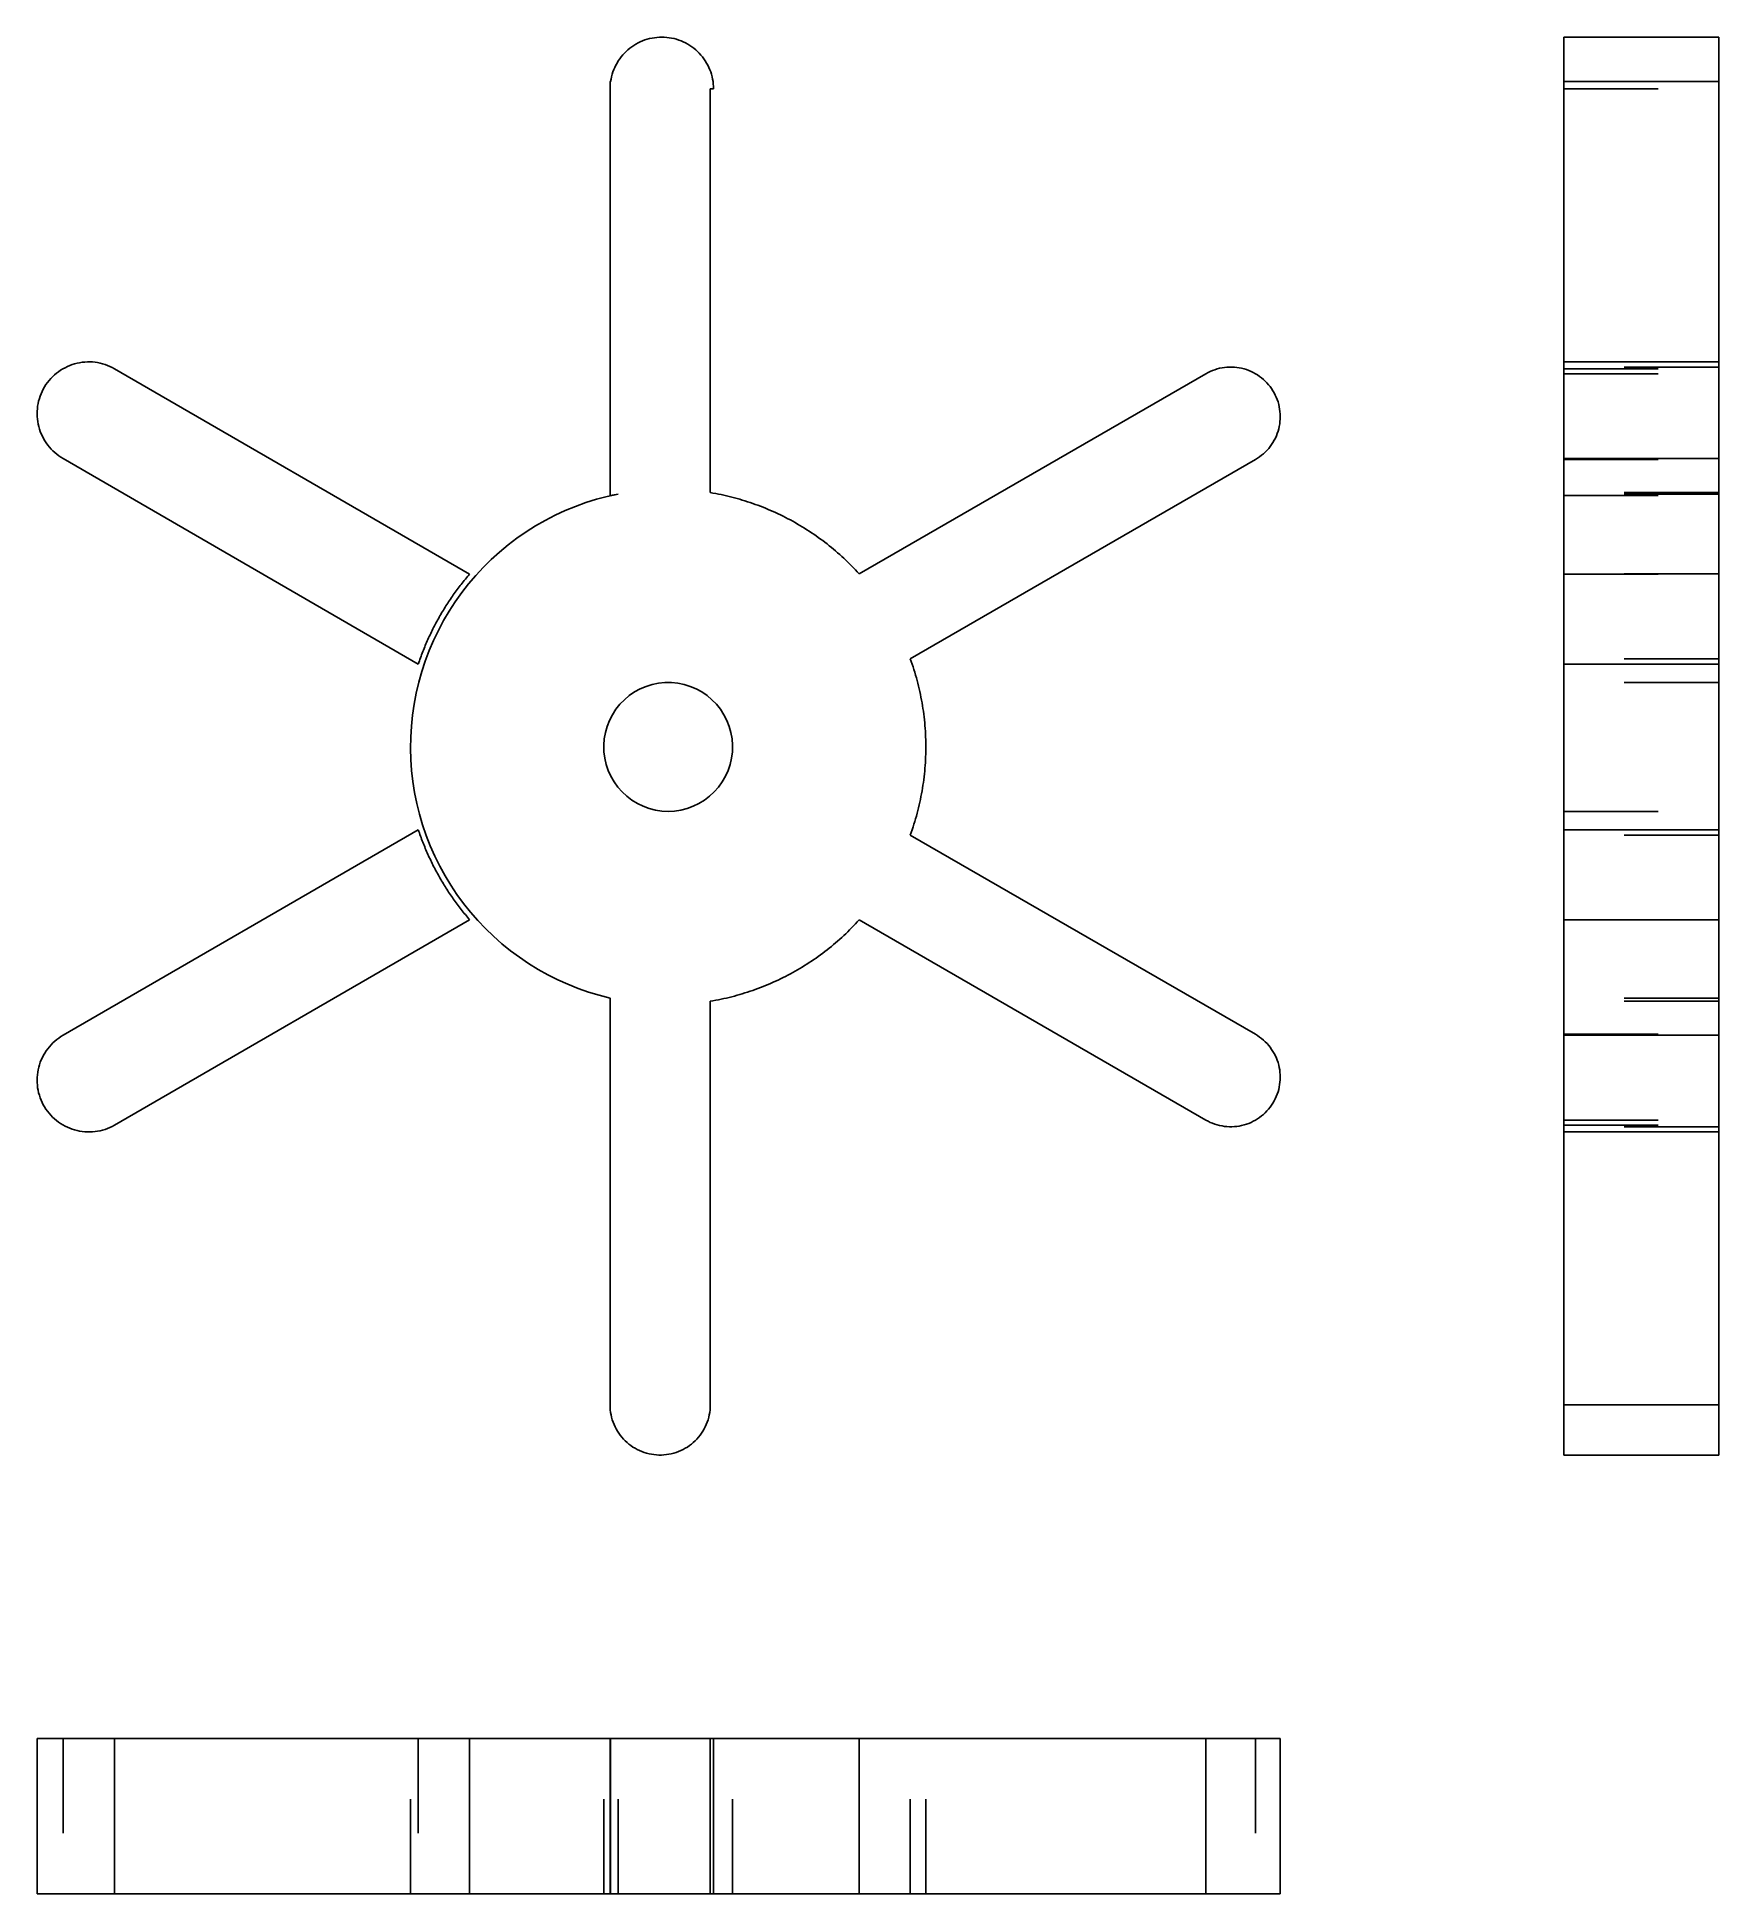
# Model space of a CAD drawing. Extents: x 0 to 1.78, y 0 to 1.96.
import ezdxf

# ---------------------------------------------------------------- set-up
doc = ezdxf.new("R2010")
doc.units = 0
doc.linetypes.add('HIDDEN', pattern=[0.074913, 0.049967, -0.024946])
for name, color, linetype in [('FRONT', 7, 'CONTINUOUS'), ('FRONT_HID', 7, 'HIDDEN'), ('LEFT', 7, 'CONTINUOUS'), ('LEFT_HID', 7, 'HIDDEN'), ('TOP', 7, 'CONTINUOUS'), ('TOP_HID', 7, 'HIDDEN')]:
    doc.layers.add(name, color=color, linetype=linetype)

msp = doc.modelspace()

# ---------------------------------------------------------------- linework, layer by layer
at = {"layer": 'FRONT'}
for p, q in [((0.619058, 1.943117), (0.617401, 1.941111)), ((0.62081, 1.945042), (0.619058, 1.943117)), ((0.622651, 1.946881), (0.62081, 1.945042)), ((0.624577, 1.948631), (0.622651, 1.946881)), ((0.626585, 1.950287), (0.624577, 1.948631)), ((0.628668, 1.951846), (0.626585, 1.950287)), ((0.630824, 1.953304), (0.628668, 1.951846)), ((0.633047, 1.954657), (0.630824, 1.953304)), ((0.635331, 1.955904), (0.633047, 1.954657)), ((0.637673, 1.95704), (0.635331, 1.955904)), ((0.640065, 1.958064), (0.637673, 1.95704)), ((0.642504, 1.958972), (0.640065, 1.958064)), ((0.644983, 1.959764), (0.642504, 1.958972)), ((0.647497, 1.960436), (0.644983, 1.959764)), ((0.65004, 1.960989), (0.647497, 1.960436)), ((0.652607, 1.961419), (0.65004, 1.960989)), ((0.655191, 1.961728), (0.652607, 1.961419)), ((0.657787, 1.961912), (0.655191, 1.961728)), ((0.660388, 1.961974), (0.657787, 1.961912)), ((0.66299, 1.961911), (0.660388, 1.961974)), ((0.665586, 1.961725), (0.66299, 1.961911)), ((0.668169, 1.961415), (0.665586, 1.961725)), ((0.670736, 1.960983), (0.668169, 1.961415)), ((0.673279, 1.960429), (0.670736, 1.960983)), ((0.675792, 1.959755), (0.673279, 1.960429)), ((0.678271, 1.958962), (0.675792, 1.959755)), ((0.680709, 1.958052), (0.678271, 1.958962)), ((0.683101, 1.957027), (0.680709, 1.958052)), ((0.685441, 1.955889), (0.683101, 1.957027)), ((0.687725, 1.954642), (0.685441, 1.955889)), ((0.689947, 1.953287), (0.687725, 1.954642)), ((0.692102, 1.951828), (0.689947, 1.953287)), ((0.694185, 1.950268), (0.692102, 1.951828)), ((0.696192, 1.948611), (0.694185, 1.950268)), ((0.698117, 1.94686), (0.696192, 1.948611)), ((0.699957, 1.945019), (0.698117, 1.94686)), ((0.701707, 1.943093), (0.699957, 1.945019)), ((0.703364, 1.941087), (0.701707, 1.943093)), ((0.608702, 1.925199), (0.607908, 1.922721)), ((0.609613, 1.927637), (0.608702, 1.925199)), ((0.610638, 1.930029), (0.609613, 1.927637)), ((0.611777, 1.932369), (0.610638, 1.930029)), ((0.613025, 1.934653), (0.611777, 1.932369)), ((0.61438, 1.936874), (0.613025, 1.934653)), ((0.61584, 1.939029), (0.61438, 1.936874)), ((0.617401, 1.941111), (0.61584, 1.939029)), ((0.704923, 1.939003), (0.703364, 1.941087)), ((0.706382, 1.936848), (0.704923, 1.939003)), ((0.707736, 1.934625), (0.706382, 1.936848)), ((0.708983, 1.932341), (0.707736, 1.934625)), ((0.71012, 1.93), (0.708983, 1.932341)), ((0.711144, 1.927608), (0.71012, 1.93)), ((0.712053, 1.92517), (0.711144, 1.927608)), ((0.712846, 1.922691), (0.712053, 1.92517)), ((0.605685, 1.915099), (0.605685, 1.907286)), ((0.606246, 1.915099), (0.605685, 1.915099)), ((0.605685, 1.907286), (0.605685, 1.477599)), ((0.606679, 1.917665), (0.606246, 1.915099)), ((0.607233, 1.920207), (0.606679, 1.917665)), ((0.607908, 1.922721), (0.607233, 1.920207)), ((0.711606, 1.480684), (0.711606, 1.907286)), ((0.711606, 1.907286), (0.71506, 1.907286)), ((0.713519, 1.920177), (0.712846, 1.922691)), ((0.714072, 1.917634), (0.713519, 1.920177)), ((0.714504, 1.915068), (0.714072, 1.917634)), ((0.714812, 1.912484), (0.714504, 1.915068)), ((0.714998, 1.909888), (0.714812, 1.912484)), ((0.71506, 1.907286), (0.714998, 1.909888)), ((0.024817, 1.609969), (0.022571, 1.608422)), ((0.027138, 1.611401), (0.024817, 1.609969)), ((0.029528, 1.612716), (0.027138, 1.611401)), ((0.03198, 1.61391), (0.029528, 1.612716)), ((0.034488, 1.614981), (0.03198, 1.61391)), ((0.037047, 1.615925), (0.034488, 1.614981)), ((0.039649, 1.616741), (0.037047, 1.615925)), ((0.042289, 1.617426), (0.039649, 1.616741)), ((0.04496, 1.617978), (0.042289, 1.617426)), ((0.047655, 1.618396), (0.04496, 1.617978)), ((0.050368, 1.61868), (0.047655, 1.618396)), ((0.053091, 1.618828), (0.050368, 1.61868)), ((0.055818, 1.61884), (0.053091, 1.618828)), ((0.058543, 1.618716), (0.055818, 1.61884)), ((0.061258, 1.618457), (0.058543, 1.618716)), ((0.063957, 1.618062), (0.061258, 1.618457)), ((0.066632, 1.617534), (0.063957, 1.618062)), ((0.069278, 1.616873), (0.066632, 1.617534)), ((0.071888, 1.61608), (0.069278, 1.616873)), ((0.074455, 1.615159), (0.071888, 1.61608)), ((0.076973, 1.614111), (0.074455, 1.615159)), ((0.079435, 1.612938), (0.076973, 1.614111)), ((0.081836, 1.611645), (0.079435, 1.612938)), ((0.457248, 1.394539), (0.081836, 1.611645)), ((1.242583, 1.609703), (1.240179, 1.608686)), ((1.245036, 1.610599), (1.242583, 1.609703)), ((1.247529, 1.611371), (1.245036, 1.610599)), ((1.250059, 1.612019), (1.247529, 1.611371)), ((1.252617, 1.612539), (1.250059, 1.612019)), ((1.255198, 1.612931), (1.252617, 1.612539)), ((1.257795, 1.613194), (1.255198, 1.612931)), ((1.260403, 1.613328), (1.257795, 1.613194)), ((1.263013, 1.613331), (1.260403, 1.613328)), ((1.265621, 1.613204), (1.263013, 1.613331)), ((1.268219, 1.612947), (1.265621, 1.613204)), ((1.270801, 1.612561), (1.268219, 1.612947)), ((1.27336, 1.612047), (1.270801, 1.612561)), ((1.275891, 1.611405), (1.27336, 1.612047)), ((1.278387, 1.610639), (1.275891, 1.611405)), ((1.280841, 1.609749), (1.278387, 1.610639)), ((1.283248, 1.608738), (1.280841, 1.609749)), ((0.006545, 1.590099), (0.005311, 1.587666)), ((0.007898, 1.592467), (0.006545, 1.590099)), ((0.009367, 1.594764), (0.007898, 1.592467)), ((0.010949, 1.596986), (0.009367, 1.594764)), ((0.01264, 1.599126), (0.010949, 1.596986)), ((0.014436, 1.601179), (0.01264, 1.599126)), ((0.016332, 1.603139), (0.014436, 1.601179)), ((0.018323, 1.605003), (0.016332, 1.603139)), ((0.020404, 1.606766), (0.018323, 1.605003)), ((0.022571, 1.608422), (0.020404, 1.606766)), ((1.235537, 1.606299), (0.868982, 1.394825)), ((1.237828, 1.607551), (1.235537, 1.606299)), ((1.240179, 1.608686), (1.237828, 1.607551)), ((1.285601, 1.607608), (1.283248, 1.608738)), ((1.287896, 1.606362), (1.285601, 1.607608)), ((1.290125, 1.605003), (1.287896, 1.606362)), ((1.292284, 1.603535), (1.290125, 1.605003)), ((1.294367, 1.601961), (1.292284, 1.603535)), ((1.296368, 1.600286), (1.294367, 1.601961)), ((1.298284, 1.598512), (1.296368, 1.600286)), ((1.300109, 1.596646), (1.298284, 1.598512)), ((1.301839, 1.59469), (1.300109, 1.596646)), ((1.303469, 1.592651), (1.301839, 1.59469)), ((1.304996, 1.590533), (1.303469, 1.592651)), ((1.306415, 1.588342), (1.304996, 1.590533)), ((0.000575, 1.572064), (0.000248, 1.569357)), ((0.001036, 1.574752), (0.000575, 1.572064)), ((0.001631, 1.577414), (0.001036, 1.574752)), ((0.002358, 1.580043), (0.001631, 1.577414)), ((0.003215, 1.582632), (0.002358, 1.580043)), ((0.004201, 1.585175), (0.003215, 1.582632)), ((0.005311, 1.587666), (0.004201, 1.585175)), ((1.307723, 1.586083), (1.306415, 1.588342)), ((1.308917, 1.583761), (1.307723, 1.586083)), ((1.309993, 1.581382), (1.308917, 1.583761)), ((1.31095, 1.578953), (1.309993, 1.581382)), ((1.311784, 1.57648), (1.31095, 1.578953)), ((1.312495, 1.573967), (1.311784, 1.57648)), ((1.313079, 1.571423), (1.312495, 1.573967)), ((1.313535, 1.568852), (1.313079, 1.571423)), ((0.000056, 1.566636), (0, 1.563909)), ((0, 1.563909), (0.00008, 1.561183)), ((0.000248, 1.569357), (0.000056, 1.566636)), ((0.00008, 1.561183), (0.000296, 1.558464)), ((0.000296, 1.558464), (0.000647, 1.55576)), ((0.000647, 1.55576), (0.001133, 1.553076)), ((0.001133, 1.553076), (0.001752, 1.55042)), ((0.001752, 1.55042), (0.002502, 1.547798)), ((1.312525, 1.548128), (1.313103, 1.550674)), ((1.313103, 1.550674), (1.313554, 1.553245)), ((1.313863, 1.566262), (1.313535, 1.568852)), ((1.313554, 1.553245), (1.313875, 1.555836)), ((1.314061, 1.563659), (1.313863, 1.566262)), ((1.313875, 1.555836), (1.314067, 1.55844)), ((1.314129, 1.56105), (1.314061, 1.563659)), ((1.314067, 1.55844), (1.314129, 1.56105)), ((0.002502, 1.547798), (0.003382, 1.545216)), ((0.003382, 1.545216), (0.00439, 1.542682)), ((0.00439, 1.542682), (0.005522, 1.540201)), ((0.005522, 1.540201), (0.006778, 1.537779)), ((0.006778, 1.537779), (0.008152, 1.535424)), ((0.008152, 1.535424), (0.009642, 1.533139)), ((0.009642, 1.533139), (0.011244, 1.530932)), ((0.011244, 1.530932), (0.012953, 1.528807)), ((1.303545, 1.529422), (1.305067, 1.531544)), ((1.305067, 1.531544), (1.30648, 1.533739)), ((1.30648, 1.533739), (1.307783, 1.536001)), ((1.307783, 1.536001), (1.308971, 1.538326)), ((1.308971, 1.538326), (1.310042, 1.540707)), ((1.310042, 1.540707), (1.310993, 1.543138)), ((1.310993, 1.543138), (1.311821, 1.545614)), ((1.311821, 1.545614), (1.312525, 1.548128)), ((0.012953, 1.528807), (0.014767, 1.52677)), ((0.014767, 1.52677), (0.01668, 1.524826)), ((0.01668, 1.524826), (0.018688, 1.52298)), ((0.018688, 1.52298), (0.020785, 1.521236)), ((0.020785, 1.521236), (0.022966, 1.519599)), ((0.022966, 1.519599), (0.025226, 1.518073)), ((0.025226, 1.518073), (0.02756, 1.516661)), ((0.02756, 1.516661), (0.402971, 1.299556)), ((0.923059, 1.305129), (1.288004, 1.515674)), ((1.288004, 1.515674), (1.29023, 1.517038)), ((1.29023, 1.517038), (1.292385, 1.518512)), ((1.292385, 1.518512), (1.294465, 1.52009)), ((1.294465, 1.52009), (1.296462, 1.521771)), ((1.296462, 1.521771), (1.298374, 1.523549)), ((1.298374, 1.523549), (1.300195, 1.52542)), ((1.300195, 1.52542), (1.30192, 1.527379)), ((1.30192, 1.527379), (1.303545, 1.529422)), ((0.591348, 1.473591), (0.580133, 1.470079)), ((0.602704, 1.476616), (0.591348, 1.473591)), ((0.614179, 1.479148), (0.602704, 1.476616)), ((0.605685, 1.477599), (0.614179, 1.479148)), ((0.714464, 1.480195), (0.711606, 1.480684)), ((0.717317, 1.479676), (0.714464, 1.480195)), ((0.720164, 1.479126), (0.717317, 1.479676)), ((0.723005, 1.478546), (0.720164, 1.479126)), ((0.72584, 1.477936), (0.723005, 1.478546)), ((0.728668, 1.477296), (0.72584, 1.477936)), ((0.731489, 1.476626), (0.728668, 1.477296)), ((0.734303, 1.475925), (0.731489, 1.476626)), ((0.737109, 1.475195), (0.734303, 1.475925)), ((0.739907, 1.474435), (0.737109, 1.475195)), ((0.742697, 1.473645), (0.739907, 1.474435)), ((0.745479, 1.472826), (0.742697, 1.473645)), ((0.748251, 1.471977), (0.745479, 1.472826)), ((0.751015, 1.471098), (0.748251, 1.471977)), ((0.547541, 1.456691), (0.537096, 1.451305)), ((0.558209, 1.461621), (0.547541, 1.456691)), ((0.56908, 1.466087), (0.558209, 1.461621)), ((0.580133, 1.470079), (0.56908, 1.466087)), ((0.753768, 1.47019), (0.751015, 1.471098)), ((0.756512, 1.469253), (0.753768, 1.47019)), ((0.759246, 1.468287), (0.756512, 1.469253)), ((0.76197, 1.467292), (0.759246, 1.468287)), ((0.764682, 1.466267), (0.76197, 1.467292)), ((0.767384, 1.465214), (0.764682, 1.466267)), ((0.770074, 1.464133), (0.767384, 1.465214)), ((0.772753, 1.463022), (0.770074, 1.464133)), ((0.77542, 1.461883), (0.772753, 1.463022)), ((0.778074, 1.460716), (0.77542, 1.461883)), ((0.780716, 1.459521), (0.778074, 1.460716)), ((0.783345, 1.458297), (0.780716, 1.459521)), ((0.78596, 1.457046), (0.783345, 1.458297)), ((0.788563, 1.455767), (0.78596, 1.457046)), ((0.791151, 1.45446), (0.788563, 1.455767)), ((0.793726, 1.453126), (0.791151, 1.45446)), ((0.796286, 1.451765), (0.793726, 1.453126)), ((0.507289, 1.432518), (0.497924, 1.425418)), ((0.516951, 1.439207), (0.507289, 1.432518)), ((0.526893, 1.445473), (0.516951, 1.439207)), ((0.537096, 1.451305), (0.526893, 1.445473)), ((0.798831, 1.450376), (0.796286, 1.451765)), ((0.801362, 1.44896), (0.798831, 1.450376)), ((0.803877, 1.447518), (0.801362, 1.44896)), ((0.806377, 1.446048), (0.803877, 1.447518)), ((0.808861, 1.444552), (0.806377, 1.446048)), ((0.811329, 1.44303), (0.808861, 1.444552)), ((0.813781, 1.441482), (0.811329, 1.44303)), ((0.816216, 1.439908), (0.813781, 1.441482)), ((0.818634, 1.438307), (0.816216, 1.439908)), ((0.821035, 1.436681), (0.818634, 1.438307)), ((0.823418, 1.43503), (0.821035, 1.436681)), ((0.825784, 1.433354), (0.823418, 1.43503)), ((0.828132, 1.431652), (0.825784, 1.433354)), ((0.488874, 1.417921), (0.480156, 1.410041)), ((0.497924, 1.425418), (0.488874, 1.417921)), ((0.830461, 1.429925), (0.828132, 1.431652)), ((0.832772, 1.428174), (0.830461, 1.429925)), ((0.835064, 1.426398), (0.832772, 1.428174)), ((0.837338, 1.424598), (0.835064, 1.426398)), ((0.839592, 1.422774), (0.837338, 1.424598)), ((0.841826, 1.420926), (0.839592, 1.422774)), ((0.844041, 1.419054), (0.841826, 1.420926)), ((0.846235, 1.417159), (0.844041, 1.419054)), ((0.848409, 1.41524), (0.846235, 1.417159)), ((0.850563, 1.413299), (0.848409, 1.41524)), ((0.852696, 1.411334), (0.850563, 1.413299)), ((0.454971, 1.391887), (0.456105, 1.393217)), ((0.456105, 1.393217), (0.457248, 1.394539)), ((0.463779, 1.393189), (0.456152, 1.384248)), ((0.471786, 1.401791), (0.463779, 1.393189)), ((0.480156, 1.410041), (0.471786, 1.401791)), ((0.854808, 1.409347), (0.852696, 1.411334)), ((0.856898, 1.407338), (0.854808, 1.409347)), ((0.858967, 1.405307), (0.856898, 1.407338)), ((0.861015, 1.403253), (0.858967, 1.405307)), ((0.86304, 1.401178), (0.861015, 1.403253)), ((0.865043, 1.399082), (0.86304, 1.401178)), ((0.867024, 1.396964), (0.865043, 1.399082)), ((0.868982, 1.394825), (0.867024, 1.396964)), ((0.439986, 1.372555), (0.441, 1.373979)), ((0.441, 1.373979), (0.442023, 1.375396)), ((0.442023, 1.375396), (0.443054, 1.376807)), ((0.448917, 1.374988), (0.442088, 1.365423)), ((0.443054, 1.376807), (0.444095, 1.378211)), ((0.444095, 1.378211), (0.445144, 1.379609)), ((0.445144, 1.379609), (0.446201, 1.381)), ((0.446201, 1.381), (0.447268, 1.382385)), ((0.447268, 1.382385), (0.448343, 1.383762)), ((0.448343, 1.383762), (0.449426, 1.385134)), ((0.456152, 1.384248), (0.448917, 1.374988)), ((0.449426, 1.385134), (0.450518, 1.386498)), ((0.450518, 1.386498), (0.451619, 1.387856)), ((0.451619, 1.387856), (0.452728, 1.389206)), ((0.452728, 1.389206), (0.453845, 1.39055)), ((0.453845, 1.39055), (0.454971, 1.391887)), ((0.427629, 1.353497), (0.428524, 1.354998)), ((0.428524, 1.354998), (0.429429, 1.356493)), ((0.429429, 1.356493), (0.430343, 1.357983)), ((0.435678, 1.355573), (0.429699, 1.345456)), ((0.430343, 1.357983), (0.431266, 1.359467)), ((0.431266, 1.359467), (0.432199, 1.360945)), ((0.432199, 1.360945), (0.43314, 1.362417)), ((0.43314, 1.362417), (0.434091, 1.363884)), ((0.434091, 1.363884), (0.435051, 1.365344)), ((0.435051, 1.365344), (0.43602, 1.366799)), ((0.442088, 1.365423), (0.435678, 1.355573)), ((0.43602, 1.366799), (0.436998, 1.368247)), ((0.436998, 1.368247), (0.437985, 1.369689)), ((0.437985, 1.369689), (0.438981, 1.371125)), ((0.438981, 1.371125), (0.439986, 1.372555)), ((0.416855, 1.333501), (0.417626, 1.33507)), ((0.417626, 1.33507), (0.418407, 1.336633)), ((0.418407, 1.336633), (0.419197, 1.338192)), ((0.424162, 1.33509), (0.419077, 1.324495)), ((0.419197, 1.338192), (0.419997, 1.339746)), ((0.419997, 1.339746), (0.420807, 1.341295)), ((0.420807, 1.341295), (0.421626, 1.342838)), ((0.421626, 1.342838), (0.422455, 1.344377)), ((0.422455, 1.344377), (0.423294, 1.34591)), ((0.423294, 1.34591), (0.424142, 1.347438)), ((0.424142, 1.347438), (0.424999, 1.348961)), ((0.429699, 1.345456), (0.424162, 1.33509)), ((0.424999, 1.348961), (0.425867, 1.350479)), ((0.425867, 1.350479), (0.426743, 1.351991)), ((0.426743, 1.351991), (0.427629, 1.353497)), ((0.408376, 1.314325), (0.409028, 1.315947)), ((0.409028, 1.315947), (0.40969, 1.317564)), ((0.40969, 1.317564), (0.410361, 1.319178)), ((0.410361, 1.319178), (0.411043, 1.320787)), ((0.411043, 1.320787), (0.411735, 1.322392)), ((0.411735, 1.322392), (0.412436, 1.323992)), ((0.412436, 1.323992), (0.413148, 1.325589)), ((0.413148, 1.325589), (0.41387, 1.32718)), ((0.41387, 1.32718), (0.414601, 1.328768)), ((0.419077, 1.324495), (0.414454, 1.313691)), ((0.414601, 1.328768), (0.415343, 1.33035)), ((0.415343, 1.33035), (0.416094, 1.331928)), ((0.416094, 1.331928), (0.416855, 1.333501)), ((0.402971, 1.299556), (0.403531, 1.301212)), ((0.403531, 1.301212), (0.404101, 1.302864)), ((0.404101, 1.302864), (0.404681, 1.304512)), ((0.404681, 1.304512), (0.405271, 1.306157)), ((0.405271, 1.306157), (0.405872, 1.307798)), ((0.405872, 1.307798), (0.406483, 1.309436)), ((0.406483, 1.309436), (0.407104, 1.311069)), ((0.410301, 1.302697), (0.406627, 1.291534)), ((0.407104, 1.311069), (0.407735, 1.312699)), ((0.407735, 1.312699), (0.408376, 1.314325)), ((0.414454, 1.313691), (0.410301, 1.302697)), ((0.924075, 1.302287), (0.923059, 1.305129)), ((0.92506, 1.299434), (0.924075, 1.302287)), ((0.926014, 1.29657), (0.92506, 1.299434)), ((0.926935, 1.293696), (0.926014, 1.29657)), ((0.403437, 1.280224), (0.400738, 1.268786)), ((0.406627, 1.291534), (0.403437, 1.280224)), ((0.643827, 1.275959), (0.637572, 1.273323)), ((0.650314, 1.27796), (0.643827, 1.275959)), ((0.656967, 1.279305), (0.650314, 1.27796)), ((0.663722, 1.279981), (0.656967, 1.279305)), ((0.67051, 1.279981), (0.663722, 1.279981)), ((0.677265, 1.279305), (0.67051, 1.279981)), ((0.683918, 1.27796), (0.677265, 1.279305)), ((0.690405, 1.275959), (0.683918, 1.27796)), ((0.69666, 1.273323), (0.690405, 1.275959)), ((0.927825, 1.290812), (0.926935, 1.293696)), ((0.928682, 1.287918), (0.927825, 1.290812)), ((0.929508, 1.285015), (0.928682, 1.287918)), ((0.930301, 1.282103), (0.929508, 1.285015)), ((0.931062, 1.279182), (0.930301, 1.282103)), ((0.931791, 1.276253), (0.931062, 1.279182)), ((0.932487, 1.273317), (0.931791, 1.276253)), ((0.398536, 1.257242), (0.396833, 1.245614)), ((0.400738, 1.268786), (0.398536, 1.257242)), ((0.616062, 1.257029), (0.611829, 1.251722)), ((0.620802, 1.261889), (0.616062, 1.257029)), ((0.626002, 1.266252), (0.620802, 1.261889)), ((0.63161, 1.270076), (0.626002, 1.266252)), ((0.637572, 1.273323), (0.63161, 1.270076)), ((0.702622, 1.270076), (0.69666, 1.273323)), ((0.70823, 1.266252), (0.702622, 1.270076)), ((0.71343, 1.261889), (0.70823, 1.266252)), ((0.71817, 1.257029), (0.71343, 1.261889)), ((0.722402, 1.251722), (0.71817, 1.257029)), ((0.93315, 1.270372), (0.932487, 1.273317)), ((0.933781, 1.267421), (0.93315, 1.270372)), ((0.934379, 1.264462), (0.933781, 1.267421)), ((0.934944, 1.261497), (0.934379, 1.264462)), ((0.935476, 1.258527), (0.934944, 1.261497)), ((0.935976, 1.25555), (0.935476, 1.258527)), ((0.396833, 1.245614), (0.395633, 1.233923)), ((0.60505, 1.239979), (0.60257, 1.23366)), ((0.608146, 1.24602), (0.60505, 1.239979)), ((0.611829, 1.251722), (0.608146, 1.24602)), ((0.726085, 1.24602), (0.722402, 1.251722)), ((0.729182, 1.239979), (0.726085, 1.24602)), ((0.731662, 1.23366), (0.729182, 1.239979)), ((0.936442, 1.252568), (0.935976, 1.25555)), ((0.936876, 1.249581), (0.936442, 1.252568)), ((0.937276, 1.246589), (0.936876, 1.249581)), ((0.937643, 1.243594), (0.937276, 1.246589)), ((0.937976, 1.240594), (0.937643, 1.243594)), ((0.938277, 1.237591), (0.937976, 1.240594)), ((0.938544, 1.234584), (0.938277, 1.237591)), ((0.394939, 1.222192), (0.394752, 1.210442)), ((0.395633, 1.233923), (0.394939, 1.222192)), ((0.599552, 1.22044), (0.599045, 1.213671)), ((0.600731, 1.227126), (0.599552, 1.22044)), ((0.60257, 1.23366), (0.600731, 1.227126)), ((0.733501, 1.227126), (0.731662, 1.23366)), ((0.73468, 1.22044), (0.733501, 1.227126)), ((0.735187, 1.213671), (0.73468, 1.22044)), ((0.938778, 1.231575), (0.938544, 1.234584)), ((0.938979, 1.228564), (0.938778, 1.231575)), ((0.939146, 1.22555), (0.938979, 1.228564)), ((0.93928, 1.222535), (0.939146, 1.22555)), ((0.93938, 1.219518), (0.93928, 1.222535)), ((0.939447, 1.216501), (0.93938, 1.219518)), ((0.93948, 1.213483), (0.939447, 1.216501)), ((0.394752, 1.210442), (0.395071, 1.198694)), ((0.395071, 1.198694), (0.395898, 1.186971)), ((0.599045, 1.213671), (0.599214, 1.206885)), ((0.599214, 1.206885), (0.600058, 1.20015)), ((0.600058, 1.20015), (0.601569, 1.193532)), ((0.732663, 1.193532), (0.734174, 1.20015)), ((0.734174, 1.20015), (0.735018, 1.206885)), ((0.735018, 1.206885), (0.735187, 1.213671)), ((0.938979, 1.195384), (0.939146, 1.198397)), ((0.939146, 1.198397), (0.93928, 1.201413)), ((0.93928, 1.201413), (0.93938, 1.204429)), ((0.93938, 1.204429), (0.939447, 1.207447)), ((0.939447, 1.207447), (0.93948, 1.210465)), ((0.93948, 1.210465), (0.93948, 1.213483)), ((0.395898, 1.186971), (0.397229, 1.175295)), ((0.601569, 1.193532), (0.603731, 1.187097)), ((0.603731, 1.187097), (0.606523, 1.180909)), ((0.606523, 1.180909), (0.609917, 1.175031)), ((0.724315, 1.175031), (0.727709, 1.180909)), ((0.727709, 1.180909), (0.730501, 1.187097)), ((0.730501, 1.187097), (0.732663, 1.193532)), ((0.936876, 1.174366), (0.937276, 1.177358)), ((0.937276, 1.177358), (0.937643, 1.180354)), ((0.937643, 1.180354), (0.937976, 1.183353)), ((0.937976, 1.183353), (0.938277, 1.186357)), ((0.938277, 1.186357), (0.938544, 1.189363)), ((0.938544, 1.189363), (0.938778, 1.192372)), ((0.938778, 1.192372), (0.938979, 1.195384)), ((0.397229, 1.175295), (0.399062, 1.163687)), ((0.399062, 1.163687), (0.401394, 1.152168)), ((0.609917, 1.175031), (0.613879, 1.169519)), ((0.613879, 1.169519), (0.618371, 1.164429)), ((0.618371, 1.164429), (0.623347, 1.159812)), ((0.623347, 1.159812), (0.628758, 1.155713)), ((0.705474, 1.155713), (0.710885, 1.159812)), ((0.710885, 1.159812), (0.715861, 1.164429)), ((0.715861, 1.164429), (0.720352, 1.169519)), ((0.720352, 1.169519), (0.724315, 1.175031)), ((0.933781, 1.156527), (0.934379, 1.159485)), ((0.934379, 1.159485), (0.934944, 1.16245)), ((0.934944, 1.16245), (0.935476, 1.165421)), ((0.935476, 1.165421), (0.935976, 1.168397)), ((0.935976, 1.168397), (0.936442, 1.171379)), ((0.936442, 1.171379), (0.936876, 1.174366)), ((0.401394, 1.152168), (0.404222, 1.140762)), ((0.404222, 1.140762), (0.407538, 1.129487)), ((0.628758, 1.155713), (0.634551, 1.152174)), ((0.634551, 1.152174), (0.640667, 1.149228)), ((0.640667, 1.149228), (0.647045, 1.146907)), ((0.647045, 1.146907), (0.653624, 1.145232)), ((0.653624, 1.145232), (0.660336, 1.14422)), ((0.660336, 1.14422), (0.667116, 1.143882)), ((0.667116, 1.143882), (0.673896, 1.14422)), ((0.673896, 1.14422), (0.680608, 1.145232)), ((0.680608, 1.145232), (0.687186, 1.146907)), ((0.687186, 1.146907), (0.693565, 1.149228)), ((0.693565, 1.149228), (0.699681, 1.152174)), ((0.699681, 1.152174), (0.705474, 1.155713)), ((0.928682, 1.136029), (0.929508, 1.138932)), ((0.929508, 1.138932), (0.930301, 1.141844)), ((0.930301, 1.141844), (0.931062, 1.144765)), ((0.931062, 1.144765), (0.931791, 1.147694)), ((0.931791, 1.147694), (0.932487, 1.150631)), ((0.932487, 1.150631), (0.93315, 1.153575)), ((0.93315, 1.153575), (0.933781, 1.156527)), ((0.402971, 1.124391), (0.02756, 0.907286)), ((0.403531, 1.122736), (0.402971, 1.124391)), ((0.404101, 1.121084), (0.403531, 1.122736)), ((0.404681, 1.119435), (0.404101, 1.121084)), ((0.405271, 1.11779), (0.404681, 1.119435)), ((0.407538, 1.129487), (0.411338, 1.118367)), ((0.411338, 1.118367), (0.415614, 1.10742)), ((0.923059, 1.118818), (0.924075, 1.12166)), ((1.288004, 0.908273), (0.923059, 1.118818)), ((0.924075, 1.12166), (0.92506, 1.124513)), ((0.92506, 1.124513), (0.926014, 1.127377)), ((0.926014, 1.127377), (0.926935, 1.130251)), ((0.926935, 1.130251), (0.927825, 1.133135)), ((0.927825, 1.133135), (0.928682, 1.136029)), ((0.405872, 1.116149), (0.405271, 1.11779)), ((0.406483, 1.114511), (0.405872, 1.116149)), ((0.407104, 1.112878), (0.406483, 1.114511)), ((0.407735, 1.111248), (0.407104, 1.112878)), ((0.408376, 1.109622), (0.407735, 1.111248)), ((0.409028, 1.108001), (0.408376, 1.109622)), ((0.40969, 1.106383), (0.409028, 1.108001)), ((0.410361, 1.10477), (0.40969, 1.106383)), ((0.411043, 1.103161), (0.410361, 1.10477)), ((0.411735, 1.101556), (0.411043, 1.103161)), ((0.412436, 1.099955), (0.411735, 1.101556)), ((0.413148, 1.098359), (0.412436, 1.099955)), ((0.415614, 1.10742), (0.420358, 1.096668)), ((0.41387, 1.096767), (0.413148, 1.098359)), ((0.414601, 1.09518), (0.41387, 1.096767)), ((0.415343, 1.093597), (0.414601, 1.09518)), ((0.416094, 1.092019), (0.415343, 1.093597)), ((0.416855, 1.090446), (0.416094, 1.092019)), ((0.417626, 1.088878), (0.416855, 1.090446)), ((0.418407, 1.087314), (0.417626, 1.088878)), ((0.419197, 1.085755), (0.418407, 1.087314)), ((0.419997, 1.084201), (0.419197, 1.085755)), ((0.420807, 1.082653), (0.419997, 1.084201)), ((0.420358, 1.096668), (0.425562, 1.086131)), ((0.421626, 1.081109), (0.420807, 1.082653)), ((0.422455, 1.07957), (0.421626, 1.081109)), ((0.423294, 1.078037), (0.422455, 1.07957)), ((0.425562, 1.086131), (0.431215, 1.075829)), ((0.424142, 1.076509), (0.423294, 1.078037)), ((0.424999, 1.074986), (0.424142, 1.076509)), ((0.425867, 1.073469), (0.424999, 1.074986)), ((0.426743, 1.071957), (0.425867, 1.073469)), ((0.427629, 1.07045), (0.426743, 1.071957)), ((0.428524, 1.068949), (0.427629, 1.07045)), ((0.429429, 1.067454), (0.428524, 1.068949)), ((0.430343, 1.065964), (0.429429, 1.067454)), ((0.431266, 1.06448), (0.430343, 1.065964)), ((0.431215, 1.075829), (0.437308, 1.065779)), ((0.432199, 1.063002), (0.431266, 1.06448)), ((0.43314, 1.06153), (0.432199, 1.063002)), ((0.434091, 1.060064), (0.43314, 1.06153)), ((0.435051, 1.058603), (0.434091, 1.060064)), ((0.437308, 1.065779), (0.443828, 1.056002)), ((0.43602, 1.057149), (0.435051, 1.058603)), ((0.436998, 1.0557), (0.43602, 1.057149)), ((0.437985, 1.054258), (0.436998, 1.0557)), ((0.438981, 1.052822), (0.437985, 1.054258)), ((0.439986, 1.051392), (0.438981, 1.052822)), ((0.441, 1.049969), (0.439986, 1.051392)), ((0.442023, 1.048552), (0.441, 1.049969)), ((0.443054, 1.047141), (0.442023, 1.048552)), ((0.444095, 1.045736), (0.443054, 1.047141)), ((0.443828, 1.056002), (0.450764, 1.046515)), ((0.445144, 1.044339), (0.444095, 1.045736)), ((0.446201, 1.042947), (0.445144, 1.044339)), ((0.447268, 1.041563), (0.446201, 1.042947)), ((0.448343, 1.040185), (0.447268, 1.041563)), ((0.449426, 1.038814), (0.448343, 1.040185)), ((0.450764, 1.046515), (0.458103, 1.037336)), ((0.081836, 0.812303), (0.457248, 1.029408)), ((0.450518, 1.037449), (0.449426, 1.038814)), ((0.451619, 1.036092), (0.450518, 1.037449)), ((0.452728, 1.034741), (0.451619, 1.036092)), ((0.453845, 1.033397), (0.452728, 1.034741)), ((0.454971, 1.03206), (0.453845, 1.033397)), ((0.456105, 1.030731), (0.454971, 1.03206)), ((0.457248, 1.029408), (0.456105, 1.030731)), ((0.458103, 1.037336), (0.465831, 1.028483)), ((0.465831, 1.028483), (0.473934, 1.019971)), ((0.858967, 1.018641), (0.861015, 1.020694)), ((0.861015, 1.020694), (0.86304, 1.022769)), ((0.86304, 1.022769), (0.865043, 1.024866)), ((0.865043, 1.024866), (0.867024, 1.026983)), ((0.867024, 1.026983), (0.868982, 1.029122)), ((0.868982, 1.029122), (1.235537, 0.817648)), ((0.473934, 1.019971), (0.482396, 1.011816)), ((0.482396, 1.011816), (0.491202, 1.004034)), ((0.491202, 1.004034), (0.500336, 0.996639)), ((0.837338, 0.999349), (0.839592, 1.001174)), ((0.839592, 1.001174), (0.841826, 1.003022)), ((0.841826, 1.003022), (0.844041, 1.004893)), ((0.844041, 1.004893), (0.846235, 1.006789)), ((0.846235, 1.006789), (0.848409, 1.008707)), ((0.848409, 1.008707), (0.850563, 1.010649)), ((0.850563, 1.010649), (0.852696, 1.012613)), ((0.852696, 1.012613), (0.854808, 1.0146)), ((0.854808, 1.0146), (0.856898, 1.016609)), ((0.856898, 1.016609), (0.858967, 1.018641)), ((0.500336, 0.996639), (0.50978, 0.989645)), ((0.50978, 0.989645), (0.519517, 0.983065)), ((0.519517, 0.983065), (0.529529, 0.976911)), ((0.811329, 0.980917), (0.813781, 0.982465)), ((0.813781, 0.982465), (0.816216, 0.98404)), ((0.816216, 0.98404), (0.818634, 0.98564)), ((0.818634, 0.98564), (0.821035, 0.987266)), ((0.821035, 0.987266), (0.823418, 0.988917)), ((0.823418, 0.988917), (0.825784, 0.990594)), ((0.825784, 0.990594), (0.828132, 0.992295)), ((0.828132, 0.992295), (0.830461, 0.994022)), ((0.830461, 0.994022), (0.832772, 0.995773)), ((0.832772, 0.995773), (0.835064, 0.997549)), ((0.835064, 0.997549), (0.837338, 0.999349)), ((0.529529, 0.976911), (0.539797, 0.971195)), ((0.539797, 0.971195), (0.550302, 0.965927)), ((0.550302, 0.965927), (0.561025, 0.961117)), ((0.772753, 0.960925), (0.77542, 0.962064)), ((0.77542, 0.962064), (0.778074, 0.963231)), ((0.778074, 0.963231), (0.780716, 0.964426)), ((0.780716, 0.964426), (0.783345, 0.96565)), ((0.783345, 0.96565), (0.78596, 0.966901)), ((0.78596, 0.966901), (0.788563, 0.96818)), ((0.788563, 0.96818), (0.791151, 0.969487)), ((0.791151, 0.969487), (0.793726, 0.970821)), ((0.793726, 0.970821), (0.796286, 0.972183)), ((0.796286, 0.972183), (0.798831, 0.973571)), ((0.798831, 0.973571), (0.801362, 0.974987)), ((0.801362, 0.974987), (0.803877, 0.97643)), ((0.803877, 0.97643), (0.806377, 0.977899)), ((0.806377, 0.977899), (0.808861, 0.979395)), ((0.808861, 0.979395), (0.811329, 0.980917)), ((0.561025, 0.961117), (0.571945, 0.956774)), ((0.571945, 0.956774), (0.583042, 0.952906)), ((0.583042, 0.952906), (0.594296, 0.94952)), ((0.594296, 0.94952), (0.605685, 0.946623)), ((0.605685, 0.946623), (0.605685, 0.516661)), ((0.711606, 0.943263), (0.714464, 0.943752)), ((0.711606, 0.516661), (0.711606, 0.943263)), ((0.714464, 0.943752), (0.717317, 0.944272)), ((0.717317, 0.944272), (0.720164, 0.944821)), ((0.720164, 0.944821), (0.723005, 0.945401)), ((0.723005, 0.945401), (0.72584, 0.946011)), ((0.72584, 0.946011), (0.728668, 0.946651)), ((0.728668, 0.946651), (0.731489, 0.947322)), ((0.731489, 0.947322), (0.734303, 0.948022)), ((0.734303, 0.948022), (0.737109, 0.948752)), ((0.737109, 0.948752), (0.739907, 0.949512)), ((0.739907, 0.949512), (0.742697, 0.950302)), ((0.742697, 0.950302), (0.745479, 0.951122)), ((0.745479, 0.951122), (0.748251, 0.951971)), ((0.748251, 0.951971), (0.751015, 0.952849)), ((0.751015, 0.952849), (0.753768, 0.953757)), ((0.753768, 0.953757), (0.756512, 0.954694)), ((0.756512, 0.954694), (0.759246, 0.95566)), ((0.759246, 0.95566), (0.76197, 0.956656)), ((0.76197, 0.956656), (0.764682, 0.95768)), ((0.764682, 0.95768), (0.767384, 0.958733)), ((0.767384, 0.958733), (0.770074, 0.959815)), ((0.770074, 0.959815), (0.772753, 0.960925)), ((0.020785, 0.902711), (0.018688, 0.900967)), ((0.022966, 0.904348), (0.020785, 0.902711)), ((0.025226, 0.905874), (0.022966, 0.904348)), ((0.02756, 0.907286), (0.025226, 0.905874)), ((1.29023, 0.906909), (1.288004, 0.908273)), ((1.292385, 0.905436), (1.29023, 0.906909)), ((1.294465, 0.903857), (1.292385, 0.905436)), ((1.296462, 0.902177), (1.294465, 0.903857)), ((0.005522, 0.883746), (0.00439, 0.881265)), ((0.006778, 0.886168), (0.005522, 0.883746)), ((0.008152, 0.888524), (0.006778, 0.886168)), ((0.009642, 0.890808), (0.008152, 0.888524)), ((0.011244, 0.893016), (0.009642, 0.890808)), ((0.012953, 0.89514), (0.011244, 0.893016)), ((0.014767, 0.897177), (0.012953, 0.89514)), ((0.01668, 0.899121), (0.014767, 0.897177)), ((0.018688, 0.900967), (0.01668, 0.899121)), ((1.298374, 0.900399), (1.296462, 0.902177)), ((1.300195, 0.898527), (1.298374, 0.900399)), ((1.30192, 0.896568), (1.300195, 0.898527)), ((1.303545, 0.894525), (1.30192, 0.896568)), ((1.305067, 0.892403), (1.303545, 0.894525)), ((1.30648, 0.890209), (1.305067, 0.892403)), ((1.307783, 0.887946), (1.30648, 0.890209)), ((1.308971, 0.885622), (1.307783, 0.887946)), ((1.310042, 0.883241), (1.308971, 0.885622)), ((1.310993, 0.880809), (1.310042, 0.883241)), ((0.000296, 0.865483), (0.00008, 0.862764)), ((0.000647, 0.868188), (0.000296, 0.865483)), ((0.001133, 0.870871), (0.000647, 0.868188)), ((0.001752, 0.873528), (0.001133, 0.870871)), ((0.002502, 0.87615), (0.001752, 0.873528)), ((0.003382, 0.878731), (0.002502, 0.87615)), ((0.00439, 0.881265), (0.003382, 0.878731)), ((1.311821, 0.878334), (1.310993, 0.880809)), ((1.312525, 0.87582), (1.311821, 0.878334)), ((1.313103, 0.873274), (1.312525, 0.87582)), ((1.313554, 0.870702), (1.313103, 0.873274)), ((1.313875, 0.868111), (1.313554, 0.870702)), ((1.314067, 0.865508), (1.313875, 0.868111)), ((1.314129, 0.862898), (1.314067, 0.865508)), ((0.00008, 0.862764), (0, 0.860038)), ((0, 0.860038), (0.000056, 0.857311)), ((0.000056, 0.857311), (0.000248, 0.854591)), ((0.000248, 0.854591), (0.000575, 0.851883)), ((0.000575, 0.851883), (0.001036, 0.849195)), ((0.001036, 0.849195), (0.001631, 0.846533)), ((0.001631, 0.846533), (0.002358, 0.843905)), ((0.002358, 0.843905), (0.003215, 0.841315)), ((1.309993, 0.842565), (1.31095, 0.844994)), ((1.31095, 0.844994), (1.311784, 0.847468)), ((1.311784, 0.847468), (1.312495, 0.84998)), ((1.312495, 0.84998), (1.313079, 0.852524)), ((1.313079, 0.852524), (1.313535, 0.855095)), ((1.313535, 0.855095), (1.313863, 0.857685)), ((1.313863, 0.857685), (1.314061, 0.860288)), ((1.314061, 0.860288), (1.314129, 0.862898)), ((0.003215, 0.841315), (0.004201, 0.838772)), ((0.004201, 0.838772), (0.005311, 0.836281)), ((0.005311, 0.836281), (0.006545, 0.833849)), ((0.006545, 0.833849), (0.007898, 0.831481)), ((0.007898, 0.831481), (0.009367, 0.829183)), ((0.009367, 0.829183), (0.010949, 0.826962)), ((0.010949, 0.826962), (0.01264, 0.824822)), ((0.01264, 0.824822), (0.014436, 0.822769)), ((1.296368, 0.823662), (1.298284, 0.825435)), ((1.298284, 0.825435), (1.300109, 0.827302)), ((1.300109, 0.827302), (1.301839, 0.829257)), ((1.301839, 0.829257), (1.303469, 0.831296)), ((1.303469, 0.831296), (1.304996, 0.833414)), ((1.304996, 0.833414), (1.306415, 0.835605)), ((1.306415, 0.835605), (1.307723, 0.837865)), ((1.307723, 0.837865), (1.308917, 0.840187)), ((1.308917, 0.840187), (1.309993, 0.842565)), ((0.014436, 0.822769), (0.016332, 0.820808)), ((0.016332, 0.820808), (0.018323, 0.818944)), ((0.018323, 0.818944), (0.020404, 0.817182)), ((0.020404, 0.817182), (0.022571, 0.815525)), ((0.022571, 0.815525), (0.024817, 0.813979)), ((0.024817, 0.813979), (0.027138, 0.812546)), ((0.027138, 0.812546), (0.029528, 0.811231)), ((0.029528, 0.811231), (0.03198, 0.810037)), ((0.03198, 0.810037), (0.034488, 0.808966)), ((0.034488, 0.808966), (0.037047, 0.808022)), ((0.037047, 0.808022), (0.039649, 0.807207)), ((0.039649, 0.807207), (0.042289, 0.806522)), ((0.042289, 0.806522), (0.04496, 0.80597)), ((0.04496, 0.80597), (0.047655, 0.805551)), ((0.047655, 0.805551), (0.050368, 0.805267)), ((0.050368, 0.805267), (0.053091, 0.805119)), ((0.053091, 0.805119), (0.055818, 0.805107)), ((0.055818, 0.805107), (0.058543, 0.805231)), ((0.058543, 0.805231), (0.061258, 0.80549)), ((0.061258, 0.80549), (0.063957, 0.805885)), ((0.063957, 0.805885), (0.066632, 0.806413)), ((0.066632, 0.806413), (0.069278, 0.807075)), ((0.069278, 0.807075), (0.071888, 0.807867)), ((0.071888, 0.807867), (0.074455, 0.808788)), ((0.074455, 0.808788), (0.076973, 0.809837)), ((0.076973, 0.809837), (0.079435, 0.811009)), ((0.079435, 0.811009), (0.081836, 0.812303)), ((1.235537, 0.817648), (1.237828, 0.816397)), ((1.237828, 0.816397), (1.240179, 0.815261)), ((1.240179, 0.815261), (1.242583, 0.814244)), ((1.242583, 0.814244), (1.245036, 0.813348)), ((1.245036, 0.813348), (1.247529, 0.812576)), ((1.247529, 0.812576), (1.250059, 0.811929)), ((1.250059, 0.811929), (1.252617, 0.811408)), ((1.252617, 0.811408), (1.255198, 0.811016)), ((1.255198, 0.811016), (1.257795, 0.810753)), ((1.257795, 0.810753), (1.260403, 0.81062)), ((1.260403, 0.81062), (1.263013, 0.810617)), ((1.263013, 0.810617), (1.265621, 0.810744)), ((1.265621, 0.810744), (1.268219, 0.811001)), ((1.268219, 0.811001), (1.270801, 0.811387)), ((1.270801, 0.811387), (1.27336, 0.811901)), ((1.27336, 0.811901), (1.275891, 0.812542)), ((1.275891, 0.812542), (1.278387, 0.813308)), ((1.278387, 0.813308), (1.280841, 0.814198)), ((1.280841, 0.814198), (1.283248, 0.81521)), ((1.283248, 0.81521), (1.285601, 0.81634)), ((1.285601, 0.81634), (1.287896, 0.817585)), ((1.287896, 0.817585), (1.290125, 0.818944)), ((1.290125, 0.818944), (1.292284, 0.820412)), ((1.292284, 0.820412), (1.294367, 0.821986)), ((1.294367, 0.821986), (1.296368, 0.823662)), ((0.605685, 0.516661), (0.605751, 0.514021)), ((0.605751, 0.514021), (0.605948, 0.511388)), ((0.605948, 0.511388), (0.606277, 0.508768)), ((0.711015, 0.508768), (0.711343, 0.511388)), ((0.711343, 0.511388), (0.71154, 0.514021)), ((0.71154, 0.514021), (0.711606, 0.516661)), ((0.606277, 0.508768), (0.606735, 0.506167)), ((0.606735, 0.506167), (0.607323, 0.503593)), ((0.607323, 0.503593), (0.608038, 0.501051)), ((0.608038, 0.501051), (0.608879, 0.498548)), ((0.608879, 0.498548), (0.609844, 0.496089)), ((0.609844, 0.496089), (0.61093, 0.493682)), ((0.61093, 0.493682), (0.612134, 0.491333)), ((0.612134, 0.491333), (0.613455, 0.489046)), ((0.703836, 0.489046), (0.705157, 0.491333)), ((0.705157, 0.491333), (0.706361, 0.493682)), ((0.706361, 0.493682), (0.707447, 0.496089)), ((0.707447, 0.496089), (0.708412, 0.498548)), ((0.708412, 0.498548), (0.709253, 0.501051)), ((0.709253, 0.501051), (0.709968, 0.503593)), ((0.709968, 0.503593), (0.710556, 0.506167)), ((0.710556, 0.506167), (0.711015, 0.508768)), ((0.613455, 0.489046), (0.614887, 0.486827)), ((0.614887, 0.486827), (0.616429, 0.484683)), ((0.616429, 0.484683), (0.618075, 0.482619)), ((0.618075, 0.482619), (0.619823, 0.480639)), ((0.619823, 0.480639), (0.621667, 0.478748)), ((0.621667, 0.478748), (0.623602, 0.476952)), ((0.623602, 0.476952), (0.625625, 0.475255)), ((0.625625, 0.475255), (0.62773, 0.473661)), ((0.62773, 0.473661), (0.629912, 0.472173)), ((0.629912, 0.472173), (0.632165, 0.470796)), ((0.685126, 0.470796), (0.687379, 0.472173)), ((0.687379, 0.472173), (0.689561, 0.473661)), ((0.689561, 0.473661), (0.691666, 0.475255)), ((0.691666, 0.475255), (0.693689, 0.476952)), ((0.693689, 0.476952), (0.695625, 0.478748)), ((0.695625, 0.478748), (0.697468, 0.480639)), ((0.697468, 0.480639), (0.699216, 0.482619)), ((0.699216, 0.482619), (0.700862, 0.484683)), ((0.700862, 0.484683), (0.702404, 0.486827)), ((0.702404, 0.486827), (0.703836, 0.489046)), ((0.632165, 0.470796), (0.634484, 0.469533)), ((0.634484, 0.469533), (0.636864, 0.468387)), ((0.636864, 0.468387), (0.639297, 0.467362)), ((0.639297, 0.467362), (0.641778, 0.466458)), ((0.641778, 0.466458), (0.644302, 0.46568)), ((0.644302, 0.46568), (0.646861, 0.465028)), ((0.646861, 0.465028), (0.649449, 0.464505)), ((0.649449, 0.464505), (0.65206, 0.464112)), ((0.65206, 0.464112), (0.654688, 0.463849)), ((0.654688, 0.463849), (0.657325, 0.463717)), ((0.657325, 0.463717), (0.659966, 0.463717)), ((0.659966, 0.463717), (0.662603, 0.463849)), ((0.662603, 0.463849), (0.665231, 0.464112)), ((0.665231, 0.464112), (0.667842, 0.464505)), ((0.667842, 0.464505), (0.67043, 0.465028)), ((0.67043, 0.465028), (0.672989, 0.46568)), ((0.672989, 0.46568), (0.675513, 0.466458)), ((0.675513, 0.466458), (0.677994, 0.467362)), ((0.677994, 0.467362), (0.680428, 0.468387)), ((0.680428, 0.468387), (0.682807, 0.469533)), ((0.682807, 0.469533), (0.685126, 0.470796))]:
    msp.add_line(p, q, dxfattribs=at)
at = {"layer": 'FRONT_HID', "linetype": 'HIDDEN'}
msp.add_line((0.71506, 1.907286), (0.714998, 1.909888), dxfattribs=at)
at = {"layer": 'LEFT'}
for p, q in [((1.613784, 1.96199), (1.613784, 1.915115)), ((1.777846, 1.96199), (1.613784, 1.96199)), ((1.777846, 1.96199), (1.777846, 1.915115)), ((1.613784, 1.915115), (1.613784, 1.907303)), ((1.613784, 1.915115), (1.777846, 1.915115)), ((1.613784, 1.907303), (1.613784, 1.618868)), ((1.777846, 1.915115), (1.777846, 1.907303)), ((1.777846, 1.907303), (1.777846, 1.618868)), ((1.613784, 1.618868), (1.613784, 1.516678)), ((1.777846, 1.618868), (1.613784, 1.618868)), ((1.777846, 1.618868), (1.777846, 1.516678)), ((1.613784, 1.516678), (1.613784, 1.299572)), ((1.613784, 1.516678), (1.777846, 1.516678)), ((1.777846, 1.516678), (1.777846, 1.299572)), ((1.613784, 1.299572), (1.613784, 1.124408)), ((1.613784, 1.299572), (1.777846, 1.299572)), ((1.777846, 1.299572), (1.777846, 1.124408)), ((1.613784, 1.124408), (1.777846, 1.124408)), ((1.613784, 1.124408), (1.613784, 0.907303)), ((1.777846, 1.124408), (1.777846, 0.907303)), ((1.613784, 0.907303), (1.613784, 0.805112)), ((1.613784, 0.907303), (1.777846, 0.907303)), ((1.777846, 0.907303), (1.777846, 0.805112)), ((1.613784, 0.805112), (1.613784, 0.516678)), ((1.777846, 0.805112), (1.613784, 0.805112)), ((1.777846, 0.805112), (1.777846, 0.516678)), ((1.613784, 0.516678), (1.613784, 0.463717)), ((1.613784, 0.516678), (1.777846, 0.516678)), ((1.777846, 0.516678), (1.777846, 0.463717)), ((1.777846, 0.463717), (1.613784, 0.463717))]:
    msp.add_line(p, q, dxfattribs=at)
at = {"layer": 'LEFT_HID', "linetype": 'HIDDEN'}
for p, q in [((1.613784, 1.907303), (1.613784, 1.96199)), ((1.777846, 1.907303), (1.777846, 1.96199)), ((1.613784, 1.4807), (1.613784, 1.907303)), ((1.613784, 1.907303), (1.777846, 1.907303)), ((1.613784, 1.907303), (1.777846, 1.907303)), ((1.777846, 1.4807), (1.777846, 1.907303)), ((1.613784, 1.618868), (1.613784, 1.477615)), ((1.613784, 1.611661), (1.613784, 1.618868)), ((1.613784, 1.515691), (1.613784, 1.613362)), ((1.613784, 1.613362), (1.613784, 1.606316)), ((1.777846, 1.613362), (1.613784, 1.613362)), ((1.613784, 1.394556), (1.613784, 1.611661)), ((1.613784, 1.611661), (1.777846, 1.611661)), ((1.777846, 1.618868), (1.777846, 1.477615)), ((1.777846, 1.611661), (1.777846, 1.618868)), ((1.777846, 1.515691), (1.777846, 1.613362)), ((1.777846, 1.613362), (1.777846, 1.606316)), ((1.777846, 1.394556), (1.777846, 1.611661)), ((1.613784, 1.606316), (1.613784, 1.394842)), ((1.613784, 1.606316), (1.777846, 1.606316)), ((1.777846, 1.606316), (1.777846, 1.394842)), ((1.613784, 1.305145), (1.613784, 1.515691)), ((1.613784, 1.515691), (1.777846, 1.515691)), ((1.777846, 1.305145), (1.777846, 1.515691)), ((1.613784, 1.394842), (1.613784, 1.4807)), ((1.613784, 1.477615), (1.613784, 1.4807)), ((1.613784, 1.4807), (1.613784, 1.479165)), ((1.777846, 1.4807), (1.613784, 1.4807)), ((1.613784, 1.479165), (1.613784, 1.477615)), ((1.613784, 1.479165), (1.613784, 1.299572)), ((1.777846, 1.479165), (1.613784, 1.479165)), ((1.613784, 1.477615), (1.613784, 1.479165)), ((1.613784, 1.477615), (1.777846, 1.477615)), ((1.777846, 1.394842), (1.777846, 1.4807)), ((1.777846, 1.477615), (1.777846, 1.4807)), ((1.777846, 1.4807), (1.777846, 1.479165)), ((1.777846, 1.479165), (1.777846, 1.299572)), ((1.777846, 1.479165), (1.777846, 1.477615)), ((1.777846, 1.477615), (1.777846, 1.479165)), ((1.613784, 1.394842), (1.613784, 1.391678)), ((1.777846, 1.394842), (1.613784, 1.394842)), ((1.613784, 1.305145), (1.613784, 1.394842)), ((1.613784, 1.394556), (1.777846, 1.394556)), ((1.613784, 1.299572), (1.613784, 1.394556)), ((1.777846, 1.394842), (1.777846, 1.391678)), ((1.777846, 1.305145), (1.777846, 1.394842)), ((1.777846, 1.299572), (1.777846, 1.394556)), ((1.613784, 1.391678), (1.613784, 1.301053)), ((1.777846, 1.391678), (1.777846, 1.301053)), ((1.613784, 1.118835), (1.613784, 1.305145)), ((1.613784, 1.301053), (1.613784, 1.305145)), ((1.777846, 1.305145), (1.613784, 1.305145)), ((1.777846, 1.118835), (1.777846, 1.305145)), ((1.777846, 1.301053), (1.777846, 1.305145)), ((1.613784, 1.143898), (1.613784, 1.280082)), ((1.613784, 1.280082), (1.613784, 1.143898)), ((1.777846, 1.280082), (1.613784, 1.280082)), ((1.777846, 1.143898), (1.777846, 1.280082)), ((1.777846, 1.280082), (1.777846, 1.143898)), ((1.613784, 1.143898), (1.777846, 1.143898)), ((1.613784, 1.124408), (1.613784, 0.94664)), ((1.613784, 1.029424), (1.613784, 1.124408)), ((1.613784, 1.122928), (1.613784, 1.032303)), ((1.613784, 1.118835), (1.613784, 1.122928)), ((1.777846, 1.118835), (1.613784, 1.118835)), ((1.613784, 1.029139), (1.613784, 1.118835)), ((1.613784, 0.908289), (1.613784, 1.118835)), ((1.777846, 1.124408), (1.777846, 0.94664)), ((1.777846, 1.029424), (1.777846, 1.124408)), ((1.777846, 1.122928), (1.777846, 1.032303)), ((1.777846, 1.118835), (1.777846, 1.122928)), ((1.777846, 0.908289), (1.777846, 1.118835)), ((1.777846, 1.029139), (1.777846, 1.118835)), ((1.613784, 1.032303), (1.613784, 1.029139)), ((1.613784, 1.029424), (1.777846, 1.029424)), ((1.613784, 0.812319), (1.613784, 1.029424)), ((1.613784, 0.94328), (1.613784, 1.029139)), ((1.777846, 1.029139), (1.613784, 1.029139)), ((1.613784, 1.029139), (1.613784, 0.817664)), ((1.777846, 1.032303), (1.777846, 1.029139)), ((1.777846, 0.812319), (1.777846, 1.029424)), ((1.777846, 0.94328), (1.777846, 1.029139)), ((1.777846, 1.029139), (1.777846, 0.817664)), ((1.613784, 0.954178), (1.613784, 0.94664)), ((1.613784, 0.94328), (1.613784, 0.954178)), ((1.613784, 0.954178), (1.613784, 0.954012)), ((1.613784, 0.954012), (1.613784, 0.954178)), ((1.613784, 0.954012), (1.613784, 0.953846)), ((1.613784, 0.953846), (1.613784, 0.954012)), ((1.613784, 0.953846), (1.613784, 0.953681)), ((1.613784, 0.953681), (1.613784, 0.953846)), ((1.613784, 0.953681), (1.613784, 0.953515)), ((1.613784, 0.953515), (1.613784, 0.953681)), ((1.613784, 0.953515), (1.613784, 0.95335)), ((1.613784, 0.95335), (1.613784, 0.953515)), ((1.613784, 0.95335), (1.613784, 0.953184)), ((1.613784, 0.953184), (1.613784, 0.95335)), ((1.613784, 0.953184), (1.613784, 0.953018)), ((1.613784, 0.953018), (1.613784, 0.953184)), ((1.613784, 0.953018), (1.613784, 0.952853)), ((1.613784, 0.952853), (1.613784, 0.953018)), ((1.613784, 0.952853), (1.613784, 0.952687)), ((1.613784, 0.952687), (1.613784, 0.952853)), ((1.613784, 0.952687), (1.613784, 0.952522)), ((1.613784, 0.952522), (1.613784, 0.952687)), ((1.613784, 0.952522), (1.613784, 0.952356)), ((1.613784, 0.952356), (1.613784, 0.952522)), ((1.613784, 0.952356), (1.613784, 0.952191)), ((1.613784, 0.952191), (1.613784, 0.952356)), ((1.613784, 0.952191), (1.613784, 0.952025)), ((1.613784, 0.952025), (1.613784, 0.952191)), ((1.613784, 0.952025), (1.613784, 0.951859)), ((1.613784, 0.951859), (1.613784, 0.952025)), ((1.613784, 0.951859), (1.613784, 0.951694)), ((1.613784, 0.951694), (1.613784, 0.951859)), ((1.613784, 0.951694), (1.613784, 0.951528)), ((1.613784, 0.951528), (1.613784, 0.951694)), ((1.613784, 0.951528), (1.613784, 0.951363)), ((1.613784, 0.951363), (1.613784, 0.951528)), ((1.613784, 0.951363), (1.613784, 0.951197)), ((1.613784, 0.951197), (1.613784, 0.951363)), ((1.613784, 0.951197), (1.613784, 0.951031)), ((1.613784, 0.951031), (1.613784, 0.951197)), ((1.613784, 0.951031), (1.613784, 0.950866)), ((1.613784, 0.950866), (1.613784, 0.951031)), ((1.613784, 0.950866), (1.613784, 0.9507)), ((1.613784, 0.9507), (1.613784, 0.950866)), ((1.613784, 0.9507), (1.613784, 0.950535)), ((1.613784, 0.950535), (1.613784, 0.9507)), ((1.613784, 0.950535), (1.613784, 0.950369)), ((1.613784, 0.950369), (1.613784, 0.950535)), ((1.613784, 0.950369), (1.613784, 0.950203)), ((1.613784, 0.950203), (1.613784, 0.950369)), ((1.613784, 0.950203), (1.613784, 0.950038)), ((1.613784, 0.950038), (1.613784, 0.950203)), ((1.613784, 0.950038), (1.613784, 0.949872)), ((1.613784, 0.949872), (1.613784, 0.950038)), ((1.613784, 0.949872), (1.613784, 0.949707)), ((1.613784, 0.949707), (1.613784, 0.949872)), ((1.613784, 0.949707), (1.613784, 0.949541)), ((1.613784, 0.949541), (1.613784, 0.949707)), ((1.613784, 0.949541), (1.613784, 0.949375)), ((1.613784, 0.949375), (1.613784, 0.949541)), ((1.613784, 0.949375), (1.613784, 0.94921)), ((1.613784, 0.94921), (1.613784, 0.949375)), ((1.613784, 0.94921), (1.613784, 0.949044)), ((1.613784, 0.949044), (1.613784, 0.94921)), ((1.613784, 0.94664), (1.613784, 0.939622)), ((1.613784, 0.94664), (1.613784, 0.805112)), ((1.777846, 0.94664), (1.613784, 0.94664)), ((1.613784, 0.939622), (1.613784, 0.94328)), ((1.613784, 0.516678), (1.613784, 0.94328)), ((1.777846, 0.94328), (1.613784, 0.94328)), ((1.777846, 0.94328), (1.777846, 0.954178)), ((1.777846, 0.954178), (1.777846, 0.94664)), ((1.777846, 0.954178), (1.777846, 0.954012)), ((1.777846, 0.954012), (1.777846, 0.954178)), ((1.777846, 0.954012), (1.777846, 0.953846)), ((1.777846, 0.953846), (1.777846, 0.954012)), ((1.777846, 0.953846), (1.777846, 0.953681)), ((1.777846, 0.953681), (1.777846, 0.953846)), ((1.777846, 0.953681), (1.777846, 0.953515)), ((1.777846, 0.953515), (1.777846, 0.953681)), ((1.777846, 0.953515), (1.777846, 0.95335)), ((1.777846, 0.95335), (1.777846, 0.953515)), ((1.777846, 0.95335), (1.777846, 0.953184)), ((1.777846, 0.953184), (1.777846, 0.95335)), ((1.777846, 0.953184), (1.777846, 0.953018)), ((1.777846, 0.953018), (1.777846, 0.953184)), ((1.777846, 0.953018), (1.777846, 0.952853)), ((1.777846, 0.952853), (1.777846, 0.953018)), ((1.777846, 0.952853), (1.777846, 0.952687)), ((1.777846, 0.952687), (1.777846, 0.952853)), ((1.777846, 0.952687), (1.777846, 0.952522)), ((1.777846, 0.952522), (1.777846, 0.952687)), ((1.777846, 0.952522), (1.777846, 0.952356)), ((1.777846, 0.952356), (1.777846, 0.952522)), ((1.777846, 0.952356), (1.777846, 0.952191)), ((1.777846, 0.952191), (1.777846, 0.952356)), ((1.777846, 0.952191), (1.777846, 0.952025)), ((1.777846, 0.952025), (1.777846, 0.952191)), ((1.777846, 0.952025), (1.777846, 0.951859)), ((1.777846, 0.951859), (1.777846, 0.952025)), ((1.777846, 0.951859), (1.777846, 0.951694)), ((1.777846, 0.951694), (1.777846, 0.951859)), ((1.777846, 0.951694), (1.777846, 0.951528)), ((1.777846, 0.951528), (1.777846, 0.951694)), ((1.777846, 0.951528), (1.777846, 0.951363)), ((1.777846, 0.951363), (1.777846, 0.951528)), ((1.777846, 0.951363), (1.777846, 0.951197)), ((1.777846, 0.951197), (1.777846, 0.951363)), ((1.777846, 0.951197), (1.777846, 0.951031)), ((1.777846, 0.951031), (1.777846, 0.951197)), ((1.777846, 0.951031), (1.777846, 0.950866)), ((1.777846, 0.950866), (1.777846, 0.951031)), ((1.777846, 0.950866), (1.777846, 0.9507)), ((1.777846, 0.9507), (1.777846, 0.950866)), ((1.777846, 0.9507), (1.777846, 0.950535)), ((1.777846, 0.950535), (1.777846, 0.9507)), ((1.777846, 0.950535), (1.777846, 0.950369)), ((1.777846, 0.950369), (1.777846, 0.950535)), ((1.777846, 0.950369), (1.777846, 0.950203)), ((1.777846, 0.950203), (1.777846, 0.950369)), ((1.777846, 0.950203), (1.777846, 0.950038)), ((1.777846, 0.950038), (1.777846, 0.950203)), ((1.777846, 0.950038), (1.777846, 0.949872)), ((1.777846, 0.949872), (1.777846, 0.950038)), ((1.777846, 0.949872), (1.777846, 0.949707)), ((1.777846, 0.949707), (1.777846, 0.949872)), ((1.777846, 0.949707), (1.777846, 0.949541)), ((1.777846, 0.949541), (1.777846, 0.949707)), ((1.777846, 0.949541), (1.777846, 0.949375)), ((1.777846, 0.949375), (1.777846, 0.949541)), ((1.777846, 0.949375), (1.777846, 0.94921)), ((1.777846, 0.94921), (1.777846, 0.949375)), ((1.777846, 0.94921), (1.777846, 0.949044)), ((1.777846, 0.949044), (1.777846, 0.94921)), ((1.777846, 0.94664), (1.777846, 0.805112)), ((1.777846, 0.94664), (1.777846, 0.939622)), ((1.777846, 0.516678), (1.777846, 0.94328)), ((1.777846, 0.939622), (1.777846, 0.94328)), ((1.613784, 0.810618), (1.613784, 0.908289)), ((1.613784, 0.908289), (1.777846, 0.908289)), ((1.777846, 0.810618), (1.777846, 0.908289)), ((1.613784, 0.817664), (1.613784, 0.810618)), ((1.613784, 0.817664), (1.777846, 0.817664)), ((1.613784, 0.805112), (1.613784, 0.812319)), ((1.613784, 0.812319), (1.777846, 0.812319)), ((1.777846, 0.810618), (1.613784, 0.810618)), ((1.777846, 0.817664), (1.777846, 0.810618)), ((1.777846, 0.805112), (1.777846, 0.812319))]:
    msp.add_line(p, q, dxfattribs=at)
at = {"layer": 'TOP'}
for p, q in [((0.081837, 0.164063), (0, 0.164063)), ((0, 0), (0, 0.164063)), ((0.457248, 0.164063), (0.081837, 0.164063)), ((0.081837, 0.164063), (0.081837, 0)), ((0.605686, 0.164063), (0.457248, 0.164063)), ((0.457248, 0.164063), (0.457248, 0)), ((0.605686, 0.164063), (0.605686, 0)), ((0.606246, 0.164063), (0.605686, 0.164063)), ((0.715061, 0.164063), (0.606246, 0.164063)), ((0.606246, 0), (0.606246, 0.164063)), ((0.868982, 0.164063), (0.715061, 0.164063)), ((0.715061, 0.164063), (0.715061, 0)), ((0.868982, 0), (0.868982, 0.164063)), ((1.235538, 0.164063), (0.868982, 0.164063)), ((1.31413, 0.164063), (1.235538, 0.164063)), ((1.235538, 0.164063), (1.235538, 0)), ((1.31413, 0), (1.31413, 0.164063)), ((0.081837, 0), (0, 0)), ((0.457248, 0), (0.081837, 0)), ((0.605686, 0), (0.457248, 0)), ((0.606246, 0), (0.605686, 0)), ((0.715061, 0), (0.606246, 0)), ((0.868982, 0), (0.715061, 0)), ((1.235538, 0), (0.868982, 0)), ((1.31413, 0), (1.235538, 0))]:
    msp.add_line(p, q, dxfattribs=at)
at = {"layer": 'TOP_HID', "linetype": 'HIDDEN'}
for p, q in [((0.027561, 0.164063), (0, 0.164063)), ((0, 0.164063), (0.027561, 0.164063)), ((0.402972, 0.164063), (0.027561, 0.164063)), ((0.027561, 0.164063), (0.402972, 0.164063)), ((0.027561, 0.164063), (0.027561, 0)), ((0.027561, 0.164063), (0.027561, 0)), ((0.457248, 0.164063), (0.394748, 0.164063)), ((0.394748, 0.164063), (0.605686, 0.164063)), ((0.394748, 0), (0.394748, 0.164063)), ((0.402972, 0.164063), (0.402972, 0)), ((0.457248, 0.164063), (0.402972, 0.164063)), ((0.402972, 0.164063), (0.402972, 0)), ((0.402972, 0.164063), (0.457248, 0.164063)), ((0.735209, 0.164063), (0.599024, 0.164063)), ((0.599024, 0.164063), (0.667116, 0.164063)), ((0.599024, 0), (0.599024, 0.164063)), ((0.605686, 0.164063), (0.667116, 0.164063)), ((0.711607, 0.164063), (0.605686, 0.164063)), ((0.61418, 0.164063), (0.605686, 0.164063)), ((0.605686, 0.164063), (0.711607, 0.164063)), ((0.605686, 0.164063), (0.61418, 0.164063)), ((0.605686, 0.164063), (0.711607, 0.164063)), ((0.711607, 0.164063), (0.606246, 0.164063)), ((0.61418, 0.164063), (0.711607, 0.164063)), ((0.61418, 0), (0.61418, 0.164063)), ((0.711607, 0.164063), (0.61418, 0.164063)), ((0.667116, 0.164063), (0.711607, 0.164063)), ((0.667116, 0.164063), (0.735209, 0.164063)), ((0.711607, 0.164063), (0.868982, 0.164063)), ((0.715061, 0.164063), (0.711607, 0.164063)), ((0.711607, 0), (0.711607, 0.164063)), ((0.711607, 0), (0.711607, 0.164063)), ((0.711607, 0.164063), (0.711607, 0)), ((0.711607, 0.164063), (0.711607, 0)), ((0.711607, 0.164063), (0.715061, 0.164063)), ((0.735209, 0), (0.735209, 0.164063)), ((0.863498, 0.164063), (0.868982, 0.164063)), ((0.915965, 0.164063), (0.863498, 0.164063)), ((0.863498, 0.164063), (0.915965, 0.164063)), ((0.868982, 0.164063), (0.863498, 0.164063)), ((0.923059, 0.164063), (0.868982, 0.164063)), ((0.868982, 0.164063), (0.923059, 0.164063)), ((0.923059, 0.164063), (0.915965, 0.164063)), ((0.915965, 0.164063), (0.923059, 0.164063)), ((0.923059, 0.164063), (0.939485, 0.164063)), ((0.939485, 0.164063), (0.923059, 0.164063)), ((0.923059, 0), (0.923059, 0.164063)), ((0.923059, 0), (0.923059, 0.164063)), ((0.923059, 0.164063), (1.288005, 0.164063)), ((1.288005, 0.164063), (0.923059, 0.164063)), ((0.939485, 0), (0.939485, 0.164063)), ((1.288005, 0.164063), (1.31413, 0.164063)), ((1.31413, 0.164063), (1.288005, 0.164063)), ((1.288005, 0.164063), (1.288005, 0)), ((1.288005, 0.164063), (1.288005, 0)), ((0.027561, 0), (0, 0)), ((0, 0), (0.027561, 0)), ((0.402972, 0), (0.027561, 0)), ((0.027561, 0), (0.402972, 0)), ((0.457248, 0), (0.394748, 0)), ((0.394748, 0), (0.605686, 0)), ((0.457248, 0), (0.402972, 0)), ((0.402972, 0), (0.457248, 0)), ((0.735209, 0), (0.599024, 0)), ((0.599024, 0), (0.667116, 0)), ((0.61418, 0), (0.605686, 0)), ((0.605686, 0), (0.711607, 0)), ((0.711607, 0), (0.605686, 0)), ((0.605686, 0), (0.61418, 0)), ((0.605686, 0), (0.667116, 0)), ((0.605686, 0), (0.711607, 0)), ((0.711607, 0), (0.606246, 0)), ((0.61418, 0), (0.711607, 0)), ((0.711607, 0), (0.61418, 0)), ((0.667116, 0), (0.735209, 0)), ((0.667116, 0), (0.711607, 0)), ((0.715061, 0), (0.711607, 0)), ((0.711607, 0), (0.868982, 0)), ((0.711607, 0), (0.715061, 0)), ((0.863498, 0), (0.868982, 0)), ((0.915965, 0), (0.863498, 0)), ((0.863498, 0), (0.915965, 0)), ((0.868982, 0), (0.863498, 0)), ((0.868982, 0), (1.235538, 0)), ((0.923059, 0), (0.868982, 0)), ((0.868982, 0), (0.923059, 0)), ((0.923059, 0), (0.915965, 0)), ((0.915965, 0), (0.923059, 0)), ((0.923059, 0), (0.939485, 0)), ((0.939485, 0), (0.923059, 0)), ((0.923059, 0), (1.288005, 0)), ((1.288005, 0), (0.923059, 0)), ((1.288005, 0), (1.31413, 0)), ((1.31413, 0), (1.288005, 0))]:
    msp.add_line(p, q, dxfattribs=at)

doc.saveas('drawing.dxf')
